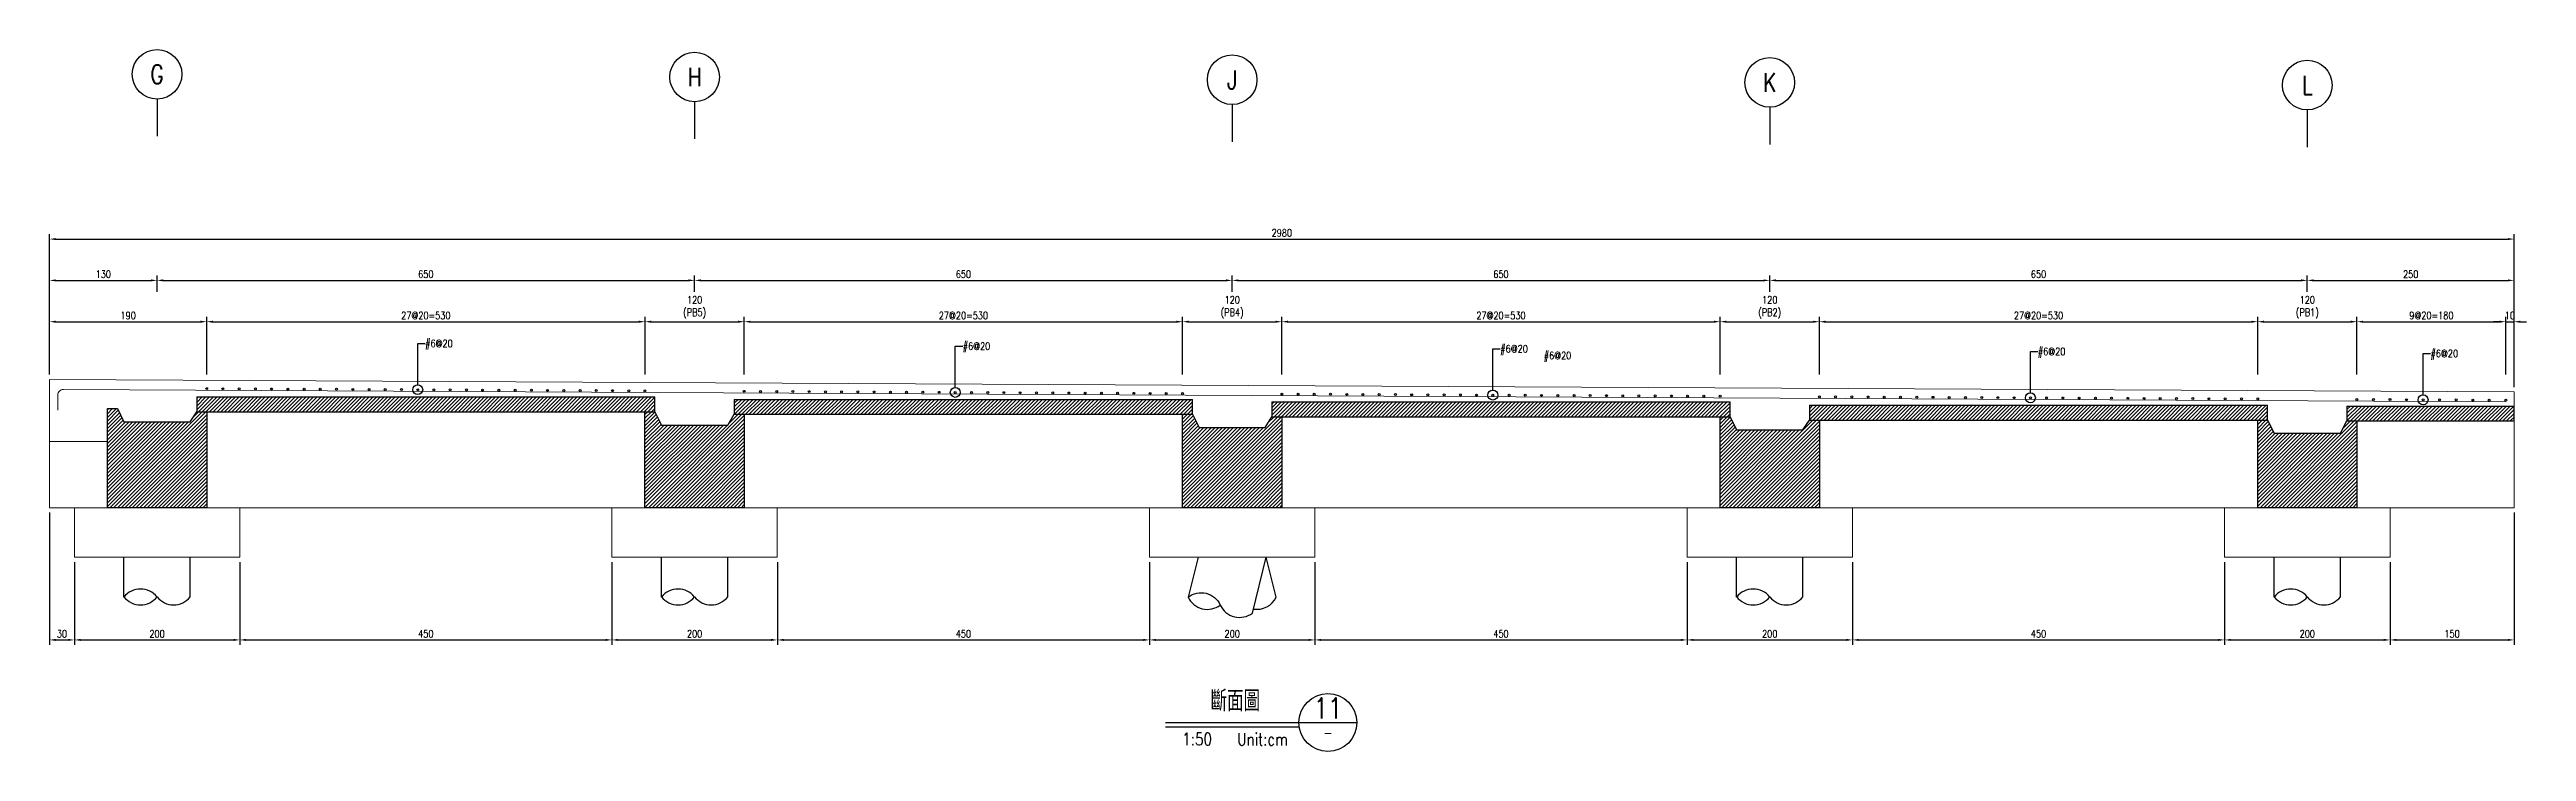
# Model space of a CAD drawing. Extents: x -4754 to 4964, y -19960 to 3942.
# Drawn here: x -286 to 2709, y -12438 to -11589 of the extents above; entities that cross this region are included whole.
import ezdxf
from ezdxf.enums import TextEntityAlignment as Align

# ---------------------------------------------------------------- set-up
doc = ezdxf.new("R2010")
doc.units = 0
doc.header["$LTSCALE"] = 3
doc.layers.get('0').update_dxf_attribs({"linetype": 'CONTINUOUS'})
doc.layers.add('HB_0', color=7, linetype='CONTINUOUS', transparency=0.5)
doc.layers.add('預鑄版_HATCH', color=253, linetype='CONTINUOUS', transparency=0.1)
for name, color, linetype in [('HB_DIM', 1, 'CONTINUOUS'), ('HB_TXT_CTEXT', 2, 'CONTINUOUS'), ('鋼筋', 3, 'CONTINUOUS'), ('預鑄梁_HATCH', 253, 'CONTINUOUS')]:
    doc.layers.add(name, color=color, linetype=linetype)
doc.styles.get("Standard").update_dxf_attribs({"font": 'ROMANS.shx', "width": 0.8, "bigfont": 'chineset.shx'})
doc.dimstyles.new('30', dxfattribs={"dimscale": 3, "dimtxt": 3, "dimasz": 2.5, "dimexe": 2, "dimexo": 2, "dimgap": 1, "dimtad": 1, "dimdsep": 46, "dimtxsty": 'Standard', "dimcen": 0, "dimclrd": 256, "dimclre": 256, "dimclrt": 2, "dimadec": 0, "dimazin": 0, "dimtfac": 1, "dimtix": 1, "dimtmove": 2, "dimatfit": 3, "dimfxl": 1, "dimtolj": 1, "dimtzin": 0, "dimarcsym": 0})

msp = doc.modelspace()

# ---------------------------------------------------------------- texts
at = {"layer": 'HB_TXT_CTEXT', "linetype": 'Continuous', "width": 0.8}
for p in [(168.457, -11944.203, 10), (818.457, -11947.475, 10), (1468.457, -11950.747, 10), (2118.457, -11954.018, 10), (1520.96, -11958.886, 10), (2593.272, -11956.408, 10)]:
    msp.add_text('#6@20', height=9, dxfattribs=at).set_placement(p, align=Align.MIDDLE_LEFT)

# ---------------------------------------------------------------- blocks, each defined once
blk = doc.blocks.new('pile_vertical_with_pilecap')
at = {"linetype": 'Continuous'}
for p, q in [((-40, -48.1), (-40, 0)), ((-40, -48.1), (-40, 0)), ((40, -48.1), (40, 0)), ((40, -48.1), (40, 0))]:
    blk.add_line(p, q, dxfattribs=at)
for centre, start, end in [((-20, -64.1), 38.718, 141.282), ((-20, -64.1), 38.718, 141.282), ((-20, -32), 218.718, 321.282), ((-20, -32), 218.718, 321.282), ((20, -32), 218.718, 321.282), ((20, -32), 218.718, 321.282)]:
    blk.add_arc(centre, 25.6, start, end, dxfattribs=at)
blk = doc.blocks.new('racked_with_pilecap_Transverse')
at = {"linetype": 'Continuous'}
for points in [[(-41.2, 0), (-53.2, -48.1)], [(24.4, -67.5), (41.2, 0)]]:
    blk.add_lwpolyline(points, dxfattribs=at)
blk.add_lwpolyline([(53.2, -48.1), (41.2, 0)])
for points in [[(-53.2, -48.1, -0.48), (-14.4, -57.8, 0.48), (24.4, -67.5, 0.48)], [(-53.2, -48.1, 0.48), (-14.4, -57.8, 0.48)], [(25.6, -62.6, 0.340232), (53.2, -48.1)]]:
    blk.add_lwpolyline(points, format="xyb", dxfattribs=at)
blk = doc.blocks.new('SITU_SLAB_TITLE')
at = {"color": 3, "linetype": 'Continuous'}
for p, q in [((-80.8, 0), (80.8, 0)), ((80.8, 0), (150.8, 0))]:
    blk.add_line(p, q, dxfattribs=at)
at = {"color": 1, "linetype": 'Continuous'}
blk.add_line((-80.8, -5), (81.1, -5), dxfattribs=at)
at = {"color": 4, "linetype": 'Continuous'}
blk.add_circle((115.8, 0), 35, dxfattribs=at)
at = {"color": 3, "linetype": 'Continuous', "width": 0.8}
blk.add_attdef('斷面圖', text='', height=25, dxfattribs=at).set_placement((3.8, 27.5), align=Align.MIDDLE)
blk.add_attdef('A', text='', height=25, dxfattribs=at).set_placement((115.8, 5), align=Align.CENTER)
at = {"color": 2, "linetype": 'Continuous', "width": 0.8}
for tag, p in [('1:50', (-42.4, -20)), ('UNIT::CM', (36.7, -20))]:
    blk.add_attdef(tag, text='', height=15, dxfattribs=at).set_placement(p, align=Align.MIDDLE)
at = {"color": 1, "linetype": 'Continuous', "width": 0.8}
blk.add_attdef('HB2002', text='', height=12.5, dxfattribs=at).set_placement((115.8, -12.5), align=Align.MIDDLE)
blk = doc.blocks.new('C')
at = {"color": 3, "linetype": 'Continuous'}
blk.add_circle((0, 0), 1.2, dxfattribs=at)
blk = doc.blocks.new('C_Red')
at = {"color": 1, "linetype": 'Continuous'}
blk.add_circle((0, 0), 1.2, dxfattribs=at)
blk = doc.blocks.new('*D1036')
at = {"layer": 'HB_DIM', "linetype": 'Continuous', "lineweight": -2}
for p, q in [((-285.7, -11982), (-285.7, -11812)), ((-278.2, -11818), (2686.8, -11818)), ((2694.3, -11997), (2694.3, -11812))]:
    blk.add_line(p, q, dxfattribs=at)
at = {"layer": 'HB_DIM'}
for points in [[(-278.2, -11816.7), (-278.2, -11819.2), (-285.7, -11818)], [(2686.8, -11819.2), (2686.8, -11816.7), (2694.3, -11818)]]:
    blk.add_solid(points, dxfattribs=at)
at = {"layer": 'HB_DIM', "color": 2, "linetype": 'Continuous', "insert": (1204.3, -11810.5), "char_height": 9, "attachment_point": 5, "rotation": 0}
blk.add_mtext('\\A1;2980', dxfattribs=at)
blk = doc.blocks.new('*D1037')
at = {"layer": 'HB_DIM', "linetype": 'Continuous', "lineweight": -2}
for p, q in [((-285.7, -11982), (-285.7, -11862)), ((-278.2, -11868), (-163.2, -11868)), ((-155.7, -11882), (-155.7, -11862))]:
    blk.add_line(p, q, dxfattribs=at)
at = {"layer": 'HB_DIM'}
for points in [[(-278.2, -11866.7), (-278.2, -11869.2), (-285.7, -11868)], [(-163.2, -11869.2), (-163.2, -11866.7), (-155.7, -11868)]]:
    blk.add_solid(points, dxfattribs=at)
at = {"layer": 'HB_DIM', "color": 2, "linetype": 'Continuous', "insert": (-220.7, -11860.5), "char_height": 9, "attachment_point": 5, "rotation": 0}
blk.add_mtext('\\A1;130', dxfattribs=at)
blk = doc.blocks.new('*D1038')
at = {"layer": 'HB_DIM', "linetype": 'Continuous', "lineweight": -2}
for p, q in [((-155.7, -11882), (-155.7, -11862)), ((-148.2, -11868), (486.8, -11868)), ((494.3, -11882), (494.3, -11862))]:
    blk.add_line(p, q, dxfattribs=at)
at = {"layer": 'HB_DIM'}
for points in [[(-148.2, -11866.7), (-148.2, -11869.2), (-155.7, -11868)], [(486.8, -11869.2), (486.8, -11866.7), (494.3, -11868)]]:
    blk.add_solid(points, dxfattribs=at)
at = {"layer": 'HB_DIM', "color": 2, "linetype": 'Continuous', "insert": (169.3, -11860.5), "char_height": 9, "attachment_point": 5, "rotation": 0}
blk.add_mtext('\\A1;650', dxfattribs=at)
blk = doc.blocks.new('*D1039')
at = {"layer": 'HB_DIM', "linetype": 'Continuous', "lineweight": -2}
for p, q in [((494.3, -11882), (494.3, -11862)), ((501.8, -11868), (1136.8, -11868)), ((1144.3, -11882), (1144.3, -11862))]:
    blk.add_line(p, q, dxfattribs=at)
at = {"layer": 'HB_DIM'}
for points in [[(501.8, -11866.7), (501.8, -11869.2), (494.3, -11868)], [(1136.8, -11869.2), (1136.8, -11866.7), (1144.3, -11868)]]:
    blk.add_solid(points, dxfattribs=at)
at = {"layer": 'HB_DIM', "color": 2, "linetype": 'Continuous', "insert": (819.3, -11860.5), "char_height": 9, "attachment_point": 5, "rotation": 0}
blk.add_mtext('\\A1;650', dxfattribs=at)
blk = doc.blocks.new('*D1040')
at = {"layer": 'HB_DIM', "linetype": 'Continuous', "lineweight": -2}
for p, q in [((1144.3, -11882), (1144.3, -11862)), ((1151.8, -11868), (1786.8, -11868)), ((1794.3, -11882), (1794.3, -11862))]:
    blk.add_line(p, q, dxfattribs=at)
at = {"layer": 'HB_DIM'}
for points in [[(1151.8, -11866.7), (1151.8, -11869.2), (1144.3, -11868)], [(1786.8, -11869.2), (1786.8, -11866.7), (1794.3, -11868)]]:
    blk.add_solid(points, dxfattribs=at)
at = {"layer": 'HB_DIM', "color": 2, "linetype": 'Continuous', "insert": (1469.3, -11860.5), "char_height": 9, "attachment_point": 5, "rotation": 0}
blk.add_mtext('\\A1;650', dxfattribs=at)
blk = doc.blocks.new('*D1041')
at = {"layer": 'HB_DIM', "linetype": 'Continuous', "lineweight": -2}
for p, q in [((1794.3, -11882), (1794.3, -11862)), ((1801.8, -11868), (2436.8, -11868)), ((2444.3, -11882), (2444.3, -11862))]:
    blk.add_line(p, q, dxfattribs=at)
at = {"layer": 'HB_DIM'}
for points in [[(1801.8, -11866.7), (1801.8, -11869.2), (1794.3, -11868)], [(2436.8, -11869.2), (2436.8, -11866.7), (2444.3, -11868)]]:
    blk.add_solid(points, dxfattribs=at)
at = {"layer": 'HB_DIM', "color": 2, "linetype": 'Continuous', "insert": (2119.3, -11860.5), "char_height": 9, "attachment_point": 5, "rotation": 0}
blk.add_mtext('\\A1;650', dxfattribs=at)
blk = doc.blocks.new('*D1042')
at = {"layer": 'HB_DIM', "linetype": 'Continuous', "lineweight": -2}
for p, q in [((2444.3, -11882), (2444.3, -11862)), ((2451.8, -11868), (2686.8, -11868)), ((2694.3, -11997), (2694.3, -11862))]:
    blk.add_line(p, q, dxfattribs=at)
at = {"layer": 'HB_DIM'}
for points in [[(2451.8, -11866.7), (2451.8, -11869.2), (2444.3, -11868)], [(2686.8, -11869.2), (2686.8, -11866.7), (2694.3, -11868)]]:
    blk.add_solid(points, dxfattribs=at)
at = {"layer": 'HB_DIM', "color": 2, "linetype": 'Continuous', "insert": (2569.3, -11860.5), "char_height": 9, "attachment_point": 5, "rotation": 0}
blk.add_mtext('\\A1;250', dxfattribs=at)
blk = doc.blocks.new('*D1043')
at = {"layer": 'HB_DIM', "linetype": 'Continuous', "lineweight": -2}
for p, q in [((-285.7, -11982), (-285.7, -11912)), ((-278.2, -11918), (-103.2, -11918)), ((-95.7, -11982), (-95.7, -11912))]:
    blk.add_line(p, q, dxfattribs=at)
at = {"layer": 'HB_DIM'}
for points in [[(-278.2, -11916.7), (-278.2, -11919.2), (-285.7, -11918)], [(-103.2, -11919.2), (-103.2, -11916.7), (-95.7, -11918)]]:
    blk.add_solid(points, dxfattribs=at)
at = {"layer": 'HB_DIM', "color": 2, "linetype": 'Continuous', "insert": (-190.7, -11910.5), "char_height": 9, "attachment_point": 5, "rotation": 0}
blk.add_mtext('\\A1;190', dxfattribs=at)
blk = doc.blocks.new('*D1044')
at = {"layer": 'HB_DIM', "linetype": 'Continuous', "lineweight": -2}
for p, q in [((-95.7, -11982), (-95.7, -11912)), ((-88.2, -11918), (426.8, -11918)), ((434.3, -11982), (434.3, -11912))]:
    blk.add_line(p, q, dxfattribs=at)
at = {"layer": 'HB_DIM'}
for points in [[(-88.2, -11916.7), (-88.2, -11919.2), (-95.7, -11918)], [(426.8, -11919.2), (426.8, -11916.7), (434.3, -11918)]]:
    blk.add_solid(points, dxfattribs=at)
at = {"layer": 'HB_DIM', "color": 2, "linetype": 'Continuous', "insert": (169.3, -11910.5), "char_height": 9, "attachment_point": 5, "rotation": 0}
blk.add_mtext('\\A1;27@20=530', dxfattribs=at)
blk = doc.blocks.new('*D1045')
at = {"layer": 'HB_DIM', "linetype": 'Continuous', "lineweight": -2}
for p, q in [((434.3, -11982), (434.3, -11912)), ((441.8, -11918), (546.8, -11918)), ((554.3, -11982), (554.3, -11912))]:
    blk.add_line(p, q, dxfattribs=at)
at = {"layer": 'HB_DIM'}
for points in [[(441.8, -11916.7), (441.8, -11919.2), (434.3, -11918)], [(546.8, -11919.2), (546.8, -11916.7), (554.3, -11918)]]:
    blk.add_solid(points, dxfattribs=at)
at = {"layer": 'HB_DIM', "color": 2, "linetype": 'Continuous', "insert": (494.3, -11900.6), "char_height": 9, "attachment_point": 5, "rotation": 0}
blk.add_mtext('\\A1;120^J(PB5)', dxfattribs=at)
blk = doc.blocks.new('*D1046')
at = {"layer": 'HB_DIM', "linetype": 'Continuous', "lineweight": -2}
for p, q in [((554.3, -11982), (554.3, -11912)), ((561.8, -11918), (1076.8, -11918)), ((1084.3, -11982), (1084.3, -11912))]:
    blk.add_line(p, q, dxfattribs=at)
at = {"layer": 'HB_DIM'}
for points in [[(561.8, -11916.7), (561.8, -11919.2), (554.3, -11918)], [(1076.8, -11919.2), (1076.8, -11916.7), (1084.3, -11918)]]:
    blk.add_solid(points, dxfattribs=at)
at = {"layer": 'HB_DIM', "color": 2, "linetype": 'Continuous', "insert": (819.3, -11910.5), "char_height": 9, "attachment_point": 5, "rotation": 0}
blk.add_mtext('\\A1;27@20=530', dxfattribs=at)
blk = doc.blocks.new('*D1047')
at = {"layer": 'HB_DIM', "linetype": 'Continuous', "lineweight": -2}
for p, q in [((1084.3, -11982), (1084.3, -11912)), ((1091.8, -11918), (1196.8, -11918)), ((1204.3, -11982), (1204.3, -11912))]:
    blk.add_line(p, q, dxfattribs=at)
at = {"layer": 'HB_DIM'}
for points in [[(1091.8, -11916.7), (1091.8, -11919.2), (1084.3, -11918)], [(1196.8, -11919.2), (1196.8, -11916.7), (1204.3, -11918)]]:
    blk.add_solid(points, dxfattribs=at)
at = {"layer": 'HB_DIM', "color": 2, "linetype": 'Continuous', "insert": (1144.3, -11900.6), "char_height": 9, "attachment_point": 5, "rotation": 0}
blk.add_mtext('\\A1;120^J(PB4)', dxfattribs=at)
blk = doc.blocks.new('*D1048')
at = {"layer": 'HB_DIM', "linetype": 'Continuous', "lineweight": -2}
for p, q in [((1204.3, -11982), (1204.3, -11912)), ((1211.8, -11918), (1726.8, -11918)), ((1734.3, -11982), (1734.3, -11912))]:
    blk.add_line(p, q, dxfattribs=at)
at = {"layer": 'HB_DIM'}
for points in [[(1211.8, -11916.7), (1211.8, -11919.2), (1204.3, -11918)], [(1726.8, -11919.2), (1726.8, -11916.7), (1734.3, -11918)]]:
    blk.add_solid(points, dxfattribs=at)
at = {"layer": 'HB_DIM', "color": 2, "linetype": 'Continuous', "insert": (1469.3, -11910.5), "char_height": 9, "attachment_point": 5, "rotation": 0}
blk.add_mtext('\\A1;27@20=530', dxfattribs=at)
blk = doc.blocks.new('*D1049')
at = {"layer": 'HB_DIM', "linetype": 'Continuous', "lineweight": -2}
for p, q in [((1734.3, -11982), (1734.3, -11912)), ((1741.8, -11918), (1846.8, -11918)), ((1854.3, -11982), (1854.3, -11912))]:
    blk.add_line(p, q, dxfattribs=at)
at = {"layer": 'HB_DIM'}
for points in [[(1741.8, -11916.7), (1741.8, -11919.2), (1734.3, -11918)], [(1846.8, -11919.2), (1846.8, -11916.7), (1854.3, -11918)]]:
    blk.add_solid(points, dxfattribs=at)
at = {"layer": 'HB_DIM', "color": 2, "linetype": 'Continuous', "insert": (1794.3, -11900.6), "char_height": 9, "attachment_point": 5, "rotation": 0}
blk.add_mtext('\\A1;120^J(PB2)', dxfattribs=at)
blk = doc.blocks.new('*D1050')
at = {"layer": 'HB_DIM', "linetype": 'Continuous', "lineweight": -2}
for p, q in [((1854.3, -11982), (1854.3, -11912)), ((1861.8, -11918), (2376.8, -11918)), ((2384.3, -11982), (2384.3, -11912))]:
    blk.add_line(p, q, dxfattribs=at)
at = {"layer": 'HB_DIM'}
for points in [[(1861.8, -11916.7), (1861.8, -11919.2), (1854.3, -11918)], [(2376.8, -11919.2), (2376.8, -11916.7), (2384.3, -11918)]]:
    blk.add_solid(points, dxfattribs=at)
at = {"layer": 'HB_DIM', "color": 2, "linetype": 'Continuous', "insert": (2119.3, -11910.5), "char_height": 9, "attachment_point": 5, "rotation": 0}
blk.add_mtext('\\A1;27@20=530', dxfattribs=at)
blk = doc.blocks.new('*D1051')
at = {"layer": 'HB_DIM', "linetype": 'Continuous', "lineweight": -2}
for p, q in [((2384.3, -11982), (2384.3, -11912)), ((2391.8, -11918), (2496.8, -11918)), ((2504.3, -11982), (2504.3, -11912))]:
    blk.add_line(p, q, dxfattribs=at)
at = {"layer": 'HB_DIM'}
for points in [[(2391.8, -11916.7), (2391.8, -11919.2), (2384.3, -11918)], [(2496.8, -11919.2), (2496.8, -11916.7), (2504.3, -11918)]]:
    blk.add_solid(points, dxfattribs=at)
at = {"layer": 'HB_DIM', "color": 2, "linetype": 'Continuous', "insert": (2444.3, -11900.6), "char_height": 9, "attachment_point": 5, "rotation": 0}
blk.add_mtext('\\A1;120^J(PB1)', dxfattribs=at)
blk = doc.blocks.new('*D1052')
at = {"layer": 'HB_DIM', "linetype": 'Continuous', "lineweight": -2}
for p, q in [((2504.3, -11982), (2504.3, -11912)), ((2511.8, -11918), (2676.8, -11918)), ((2684.3, -11982), (2684.3, -11912))]:
    blk.add_line(p, q, dxfattribs=at)
at = {"layer": 'HB_DIM'}
for points in [[(2511.8, -11916.7), (2511.8, -11919.2), (2504.3, -11918)], [(2676.8, -11919.2), (2676.8, -11916.7), (2684.3, -11918)]]:
    blk.add_solid(points, dxfattribs=at)
at = {"layer": 'HB_DIM', "color": 2, "linetype": 'Continuous', "insert": (2594.3, -11910.5), "char_height": 9, "attachment_point": 5, "rotation": 0}
blk.add_mtext('\\A1;9@20=180', dxfattribs=at)
blk = doc.blocks.new('*D1053')
at = {"layer": 'HB_DIM', "linetype": 'Continuous', "lineweight": -2}
for p, q in [((2676.8, -11918), (2669.3, -11918)), ((2684.3, -11982), (2684.3, -11912)), ((2684.3, -11918), (2694.3, -11918)), ((2694.3, -11982), (2694.3, -11912)), ((2701.8, -11918), (2709.3, -11918))]:
    blk.add_line(p, q, dxfattribs=at)
at = {"layer": 'HB_DIM'}
for points in [[(2676.8, -11919.2), (2676.8, -11916.7), (2684.3, -11918)], [(2701.8, -11916.7), (2701.8, -11919.2), (2694.3, -11918)]]:
    blk.add_solid(points, dxfattribs=at)
at = {"layer": 'HB_DIM', "color": 2, "linetype": 'Continuous', "insert": (2689.3, -11910.5), "char_height": 9, "attachment_point": 5, "rotation": 0}
blk.add_mtext('\\A1;10', dxfattribs=at)
blk = doc.blocks.new('*D1054')
at = {"layer": 'HB_DIM', "linetype": 'Continuous', "lineweight": -2}
for p, q in [((-285.7, -12149), (-285.7, -12309)), ((-255.7, -12209), (-255.7, -12309)), ((-278.2, -12303), (-263.2, -12303))]:
    blk.add_line(p, q, dxfattribs=at)
at = {"layer": 'HB_DIM'}
for points in [[(-278.2, -12301.7), (-278.2, -12304.2), (-285.7, -12303)], [(-263.2, -12304.2), (-263.2, -12301.7), (-255.7, -12303)]]:
    blk.add_solid(points, dxfattribs=at)
at = {"layer": 'HB_DIM', "color": 2, "linetype": 'Continuous', "insert": (-270.7, -12295.5), "char_height": 9, "attachment_point": 5, "rotation": 0}
blk.add_mtext('\\A1;30', dxfattribs=at)
blk = doc.blocks.new('*D1055')
at = {"layer": 'HB_DIM', "linetype": 'Continuous', "lineweight": -2}
for p, q in [((-255.7, -12209), (-255.7, -12309)), ((-55.7, -12209), (-55.7, -12309)), ((-248.2, -12303), (-63.2, -12303))]:
    blk.add_line(p, q, dxfattribs=at)
at = {"layer": 'HB_DIM'}
for points in [[(-248.2, -12301.7), (-248.2, -12304.2), (-255.7, -12303)], [(-63.2, -12304.2), (-63.2, -12301.7), (-55.7, -12303)]]:
    blk.add_solid(points, dxfattribs=at)
at = {"layer": 'HB_DIM', "color": 2, "linetype": 'Continuous', "insert": (-155.7, -12295.5), "char_height": 9, "attachment_point": 5, "rotation": 0}
blk.add_mtext('\\A1;200', dxfattribs=at)
blk = doc.blocks.new('*D1056')
at = {"layer": 'HB_DIM', "linetype": 'Continuous', "lineweight": -2}
for p, q in [((-55.7, -12209), (-55.7, -12309)), ((394.3, -12209), (394.3, -12309)), ((-48.2, -12303), (386.8, -12303))]:
    blk.add_line(p, q, dxfattribs=at)
at = {"layer": 'HB_DIM'}
for points in [[(-48.2, -12301.7), (-48.2, -12304.2), (-55.7, -12303)], [(386.8, -12304.2), (386.8, -12301.7), (394.3, -12303)]]:
    blk.add_solid(points, dxfattribs=at)
at = {"layer": 'HB_DIM', "color": 2, "linetype": 'Continuous', "insert": (169.3, -12295.5), "char_height": 9, "attachment_point": 5, "rotation": 0}
blk.add_mtext('\\A1;450', dxfattribs=at)
blk = doc.blocks.new('*D1057')
at = {"layer": 'HB_DIM', "linetype": 'Continuous', "lineweight": -2}
for p, q in [((394.3, -12209), (394.3, -12309)), ((594.3, -12209), (594.3, -12309)), ((401.8, -12303), (586.8, -12303))]:
    blk.add_line(p, q, dxfattribs=at)
at = {"layer": 'HB_DIM'}
for points in [[(401.8, -12301.7), (401.8, -12304.2), (394.3, -12303)], [(586.8, -12304.2), (586.8, -12301.7), (594.3, -12303)]]:
    blk.add_solid(points, dxfattribs=at)
at = {"layer": 'HB_DIM', "color": 2, "linetype": 'Continuous', "insert": (494.3, -12295.5), "char_height": 9, "attachment_point": 5, "rotation": 0}
blk.add_mtext('\\A1;200', dxfattribs=at)
blk = doc.blocks.new('*D1058')
at = {"layer": 'HB_DIM', "linetype": 'Continuous', "lineweight": -2}
for p, q in [((594.3, -12209), (594.3, -12309)), ((1044.3, -12209), (1044.3, -12309)), ((601.8, -12303), (1036.8, -12303))]:
    blk.add_line(p, q, dxfattribs=at)
at = {"layer": 'HB_DIM'}
for points in [[(601.8, -12301.7), (601.8, -12304.2), (594.3, -12303)], [(1036.8, -12304.2), (1036.8, -12301.7), (1044.3, -12303)]]:
    blk.add_solid(points, dxfattribs=at)
at = {"layer": 'HB_DIM', "color": 2, "linetype": 'Continuous', "insert": (819.3, -12295.5), "char_height": 9, "attachment_point": 5, "rotation": 0}
blk.add_mtext('\\A1;450', dxfattribs=at)
blk = doc.blocks.new('*D1059')
at = {"layer": 'HB_DIM', "linetype": 'Continuous', "lineweight": -2}
for p, q in [((1044.3, -12209), (1044.3, -12309)), ((1244.3, -12209), (1244.3, -12309)), ((1051.8, -12303), (1236.8, -12303))]:
    blk.add_line(p, q, dxfattribs=at)
at = {"layer": 'HB_DIM'}
for points in [[(1051.8, -12301.7), (1051.8, -12304.2), (1044.3, -12303)], [(1236.8, -12304.2), (1236.8, -12301.7), (1244.3, -12303)]]:
    blk.add_solid(points, dxfattribs=at)
at = {"layer": 'HB_DIM', "color": 2, "linetype": 'Continuous', "insert": (1144.3, -12295.5), "char_height": 9, "attachment_point": 5, "rotation": 0}
blk.add_mtext('\\A1;200', dxfattribs=at)
blk = doc.blocks.new('*D1060')
at = {"layer": 'HB_DIM', "linetype": 'Continuous', "lineweight": -2}
for p, q in [((1244.3, -12209), (1244.3, -12309)), ((1694.3, -12209), (1694.3, -12309)), ((1251.8, -12303), (1686.8, -12303))]:
    blk.add_line(p, q, dxfattribs=at)
at = {"layer": 'HB_DIM'}
for points in [[(1251.8, -12301.7), (1251.8, -12304.2), (1244.3, -12303)], [(1686.8, -12304.2), (1686.8, -12301.7), (1694.3, -12303)]]:
    blk.add_solid(points, dxfattribs=at)
at = {"layer": 'HB_DIM', "color": 2, "linetype": 'Continuous', "insert": (1469.3, -12295.5), "char_height": 9, "attachment_point": 5, "rotation": 0}
blk.add_mtext('\\A1;450', dxfattribs=at)
blk = doc.blocks.new('*D1061')
at = {"layer": 'HB_DIM', "linetype": 'Continuous', "lineweight": -2}
for p, q in [((1694.3, -12209), (1694.3, -12309)), ((1894.3, -12209), (1894.3, -12309)), ((1701.8, -12303), (1886.8, -12303))]:
    blk.add_line(p, q, dxfattribs=at)
at = {"layer": 'HB_DIM'}
for points in [[(1701.8, -12301.7), (1701.8, -12304.2), (1694.3, -12303)], [(1886.8, -12304.2), (1886.8, -12301.7), (1894.3, -12303)]]:
    blk.add_solid(points, dxfattribs=at)
at = {"layer": 'HB_DIM', "color": 2, "linetype": 'Continuous', "insert": (1794.3, -12295.5), "char_height": 9, "attachment_point": 5, "rotation": 0}
blk.add_mtext('\\A1;200', dxfattribs=at)
blk = doc.blocks.new('*D1062')
at = {"layer": 'HB_DIM', "linetype": 'Continuous', "lineweight": -2}
for p, q in [((1894.3, -12209), (1894.3, -12309)), ((2344.3, -12209), (2344.3, -12309)), ((1901.8, -12303), (2336.8, -12303))]:
    blk.add_line(p, q, dxfattribs=at)
at = {"layer": 'HB_DIM'}
for points in [[(1901.8, -12301.7), (1901.8, -12304.2), (1894.3, -12303)], [(2336.8, -12304.2), (2336.8, -12301.7), (2344.3, -12303)]]:
    blk.add_solid(points, dxfattribs=at)
at = {"layer": 'HB_DIM', "color": 2, "linetype": 'Continuous', "insert": (2119.3, -12295.5), "char_height": 9, "attachment_point": 5, "rotation": 0}
blk.add_mtext('\\A1;450', dxfattribs=at)
blk = doc.blocks.new('*D1063')
at = {"layer": 'HB_DIM', "linetype": 'Continuous', "lineweight": -2}
for p, q in [((2344.3, -12209), (2344.3, -12309)), ((2544.3, -12209), (2544.3, -12309)), ((2351.8, -12303), (2536.8, -12303))]:
    blk.add_line(p, q, dxfattribs=at)
at = {"layer": 'HB_DIM'}
for points in [[(2351.8, -12301.7), (2351.8, -12304.2), (2344.3, -12303)], [(2536.8, -12304.2), (2536.8, -12301.7), (2544.3, -12303)]]:
    blk.add_solid(points, dxfattribs=at)
at = {"layer": 'HB_DIM', "color": 2, "linetype": 'Continuous', "insert": (2444.3, -12295.5), "char_height": 9, "attachment_point": 5, "rotation": 0}
blk.add_mtext('\\A1;200', dxfattribs=at)
blk = doc.blocks.new('*D1064')
at = {"layer": 'HB_DIM', "linetype": 'Continuous', "lineweight": -2}
for p, q in [((2694.3, -12149), (2694.3, -12309)), ((2544.3, -12209), (2544.3, -12309)), ((2551.8, -12303), (2686.8, -12303))]:
    blk.add_line(p, q, dxfattribs=at)
at = {"layer": 'HB_DIM'}
for points in [[(2551.8, -12301.7), (2551.8, -12304.2), (2544.3, -12303)], [(2686.8, -12304.2), (2686.8, -12301.7), (2694.3, -12303)]]:
    blk.add_solid(points, dxfattribs=at)
at = {"layer": 'HB_DIM', "color": 2, "linetype": 'Continuous', "insert": (2619.3, -12295.5), "char_height": 9, "attachment_point": 5, "rotation": 0}
blk.add_mtext('\\A1;150', dxfattribs=at)
blk = doc.blocks.new('line_guide')
at = {"color": 4, "linetype": 'Continuous'}
blk.add_line((0, 0), (0, -45), dxfattribs=at)
blk.add_circle((0, 30), 30, dxfattribs=at)
at = {"color": 4, "linetype": 'Continuous', "width": 0.8}
blk.add_attdef('A', text='', height=22.5, dxfattribs=at).set_placement((0, 30), align=Align.MIDDLE)

# ---------------------------------------------------------------- dimensions: what is measured, and where the dimension line sits
at = {"layer": 'HB_DIM', "linetype": 'Continuous'}
for base, p1, p2, picture, middle in [((2694.272, -11817.962), (-285.728, -11987.962, 250), (2694.272, -12002.962, 250), '*D1036', (1204.272, -11810.462)), ((-155.728, -11867.962), (-285.728, -11987.962, 250), (-155.728, -11887.962, 250), '*D1037', (-220.728, -11860.462)), ((494.272, -11867.962), (-155.728, -11887.962, 250), (494.272, -11887.962, 250), '*D1038', (169.272, -11860.462)), ((1144.272, -11867.962), (494.272, -11887.962, 250), (1144.272, -11887.962, 250), '*D1039', (819.272, -11860.462)), ((1794.272, -11867.962), (1144.272, -11887.962, 250), (1794.272, -11887.962, 250), '*D1040', (1469.272, -11860.462)), ((2444.272, -11867.962), (1794.272, -11887.962, 250), (2444.272, -11887.962, 250), '*D1041', (2119.272, -11860.462)), ((2694.272, -11867.962), (2444.272, -11887.962, 250), (2694.272, -12002.962, 250), '*D1042', (2569.272, -11860.462)), ((-95.728, -11917.962), (-285.728, -11987.962, 250), (-95.728, -11987.962, -3990), '*D1043', (-190.728, -11910.462)), ((2694.272, -11917.962), (2684.272, -11987.962, -3990), (2694.272, -11987.962, 250), '*D1053', (2689.272, -11910.462)), ((-255.728, -12302.962), (-285.728, -12142.962, 250), (-255.728, -12202.962, -3999), '*D1054', (-270.728, -12295.462)), ((2694.272, -12302.962), (2544.272, -12202.962, -3999), (2694.272, -12142.962, 250), '*D1064', (2619.272, -12295.462)), ((-55.728, -12302.962), (-255.728, -12202.962, -3999), (-55.728, -12202.962, -3999), '*D1055', (-155.728, -12295.462)), ((394.272, -12302.962), (-55.728, -12202.962, -3999), (394.272, -12202.962, -3999), '*D1056', (169.272, -12295.462)), ((594.272, -12302.962), (394.272, -12202.962, -3999), (594.272, -12202.962, -3999), '*D1057', (494.272, -12295.462)), ((1044.272, -12302.962), (594.272, -12202.962, -3999), (1044.272, -12202.962, -3999), '*D1058', (819.272, -12295.462)), ((1244.272, -12302.962), (1044.272, -12202.962, -3999), (1244.272, -12202.962, -3999), '*D1059', (1144.272, -12295.462)), ((1694.272, -12302.962), (1244.272, -12202.962, -3999), (1694.272, -12202.962, -3999), '*D1060', (1469.272, -12295.462)), ((1894.272, -12302.962), (1694.272, -12202.962, -3999), (1894.272, -12202.962, -3999), '*D1061', (1794.272, -12295.462)), ((2344.272, -12302.962), (1894.272, -12202.962, -3999), (2344.272, -12202.962, -3999), '*D1062', (2119.272, -12295.462)), ((2544.272, -12302.962), (2344.272, -12202.962, -3999), (2544.272, -12202.962, -3999), '*D1063', (2444.272, -12295.462))]:
    dim = msp.add_linear_dim(base=base, p1=p1, p2=p2, angle=0, dimstyle='30', override={"dimdec": 0, "dimpost": '<>'}, dxfattribs=at)
    dim.commit()
    dim.dimension.update_dxf_attribs({"geometry": picture, "text_midpoint": middle})
for base, p1, p2, text, picture, middle in [((554.272, -11917.962), (434.272, -11987.962, -3990), (554.272, -11987.962, -3990), '<>^J(PB5)', '*D1045', (494.272, -11900.605)), ((1204.272, -11917.962), (1084.272, -11987.962, -3990), (1204.272, -11987.962, -3990), '<>^J(PB4)', '*D1047', (1144.272, -11900.605)), ((1854.272, -11917.962), (1734.272, -11987.962, -3990), (1854.272, -11987.962, -3990), '<>^J(PB2)', '*D1049', (1794.272, -11900.605)), ((2504.272, -11917.962), (2384.272, -11987.962, -3990), (2504.272, -11987.962, -3990), '<>^J(PB1)', '*D1051', (2444.272, -11900.605)), ((434.272, -11917.962), (-95.728, -11987.962, -3990), (434.272, -11987.962, -3990), '27@20=<>', '*D1044', (169.272, -11910.462)), ((1084.272, -11917.962), (554.272, -11987.962, -3990), (1084.272, -11987.962, -3990), '27@20=<>', '*D1046', (819.272, -11910.462)), ((1734.272, -11917.962), (1204.272, -11987.962, -3990), (1734.272, -11987.962, -3990), '27@20=<>', '*D1048', (1469.272, -11910.462)), ((2384.272, -11917.962), (1854.272, -11987.962, -3990), (2384.272, -11987.962, -3990), '27@20=<>', '*D1050', (2119.272, -11910.462)), ((2684.272, -11917.962), (2504.272, -11987.962, -3990), (2684.272, -11987.962, -3990), '9@20=<>', '*D1052', (2594.272, -11910.462))]:
    dim = msp.add_linear_dim(base=base, p1=p1, p2=p2, angle=0, text=text, dimstyle='30', override={"dimdec": 0, "dimpost": '<>'}, dxfattribs=at)
    dim.commit()
    dim.dimension.update_dxf_attribs({"geometry": picture, "text_midpoint": middle})

# ---------------------------------------------------------------- hatches: boundary and pattern name
at = {"layer": '預鑄梁_HATCH', "linetype": 'Continuous'}
h = msp.add_hatch(dxfattribs=at)
h.set_pattern_fill('ANSI31', color=256, style=0)
h.paths.add_polyline_path([(-215.728, -12142.962), (-215.728, -12022.962), (-203.728, -12022.962), (-195.728, -12038.962), (-115.728, -12038.962), (-107.728, -12026.962), (-95.728, -12026.962), (-95.728, -12142.962)], flags=17)
h = msp.add_hatch(dxfattribs=at)
h.set_pattern_fill('ANSI31', color=256, style=0)
h.paths.add_polyline_path([(434.272, -12142.962), (434.272, -12026.962), (446.272, -12026.962), (454.272, -12042.962), (534.272, -12042.962), (542.272, -12029.962), (554.272, -12029.962), (554.272, -12142.962)], flags=17)
h = msp.add_hatch(dxfattribs=at)
h.set_pattern_fill('ANSI31', color=256, style=0)
h.paths.add_polyline_path([(1084.272, -12142.962), (1084.272, -12029.962), (1096.272, -12029.962), (1104.272, -12045.962), (1184.272, -12045.962), (1192.272, -12032.962), (1204.272, -12032.962), (1204.272, -12142.962)], flags=17)
h = msp.add_hatch(dxfattribs=at)
h.set_pattern_fill('ANSI31', color=256, style=0)
h.paths.add_polyline_path([(1734.272, -12142.962), (1734.272, -12032.962), (1746.272, -12032.962), (1754.272, -12048.962), (1834.272, -12048.962), (1842.272, -12036.962), (1854.272, -12036.962), (1854.272, -12142.962)], flags=17)
h = msp.add_hatch(dxfattribs=at)
h.set_pattern_fill('ANSI31', color=256, style=0)
h.paths.add_polyline_path([(2384.272, -12142.962), (2384.272, -12036.962), (2396.272, -12036.962), (2404.272, -12052.962), (2484.272, -12052.962), (2492.272, -12037.962), (2504.272, -12037.962), (2504.272, -12142.962)], flags=17)
at = {"layer": '預鑄版_HATCH', "linetype": 'Continuous'}
h = msp.add_hatch(dxfattribs=at)
h.set_pattern_fill('ANSI31', color=256, style=0)
h.paths.add_polyline_path([(-107.728, -12026.962), (446.272, -12026.962), (446.272, -12008.962), (-107.728, -12008.962)], flags=17)
h = msp.add_hatch(dxfattribs=at)
h.set_pattern_fill('ANSI31', color=256, style=0)
h.paths.add_polyline_path([(542.272, -12029.962), (1096.272, -12029.962), (1096.272, -12011.962), (542.272, -12011.962)], flags=17)
h = msp.add_hatch(dxfattribs=at)
h.set_pattern_fill('ANSI31', color=256, style=0)
h.paths.add_polyline_path([(1192.272, -12032.962), (1746.272, -12032.962), (1746.272, -12014.962), (1192.272, -12014.962)], flags=17)
h = msp.add_hatch(dxfattribs=at)
h.set_pattern_fill('ANSI31', color=256, style=0)
h.paths.add_polyline_path([(1842.272, -12036.962), (2396.272, -12036.962), (2396.272, -12018.962), (1842.272, -12018.962)], flags=17)
h = msp.add_hatch(dxfattribs=at)
h.set_pattern_fill('ANSI31', color=256, style=0)
h.paths.add_polyline_path([(2492.272, -12037.962), (2694.272, -12037.962), (2694.272, -12019.962), (2492.272, -12019.962)], flags=17)

# ---------------------------------------------------------------- linework, layer by layer
at = {"layer": 'HB_0', "lineweight": 5}
for points in [[(-285.728, -12062.962), (-285.728, -12142.962), (2694.272, -12142.962), (2694.272, -12002.962)], [(-255.728, -12202.962), (-55.728, -12202.962), (-55.728, -12142.962), (-255.728, -12142.962), (-255.728, -12202.962)], [(394.272, -12202.962), (594.272, -12202.962), (594.272, -12142.962), (394.272, -12142.962), (394.272, -12202.962)], [(1044.272, -12202.962), (1244.272, -12202.962), (1244.272, -12142.962), (1044.272, -12142.962), (1044.272, -12202.962)], [(1694.272, -12202.962), (1894.272, -12202.962), (1894.272, -12142.962), (1694.272, -12142.962), (1694.272, -12202.962)], [(2344.272, -12202.962), (2544.272, -12202.962), (2544.272, -12142.962), (2344.272, -12142.962), (2344.272, -12202.962)]]:
    msp.add_lwpolyline(points, dxfattribs=at)
at = {"layer": 'HB_0', "color": 1, "linetype": 'Continuous'}
for points in [[(-107.728, -12008.962), (446.272, -12008.962)], [(-107.728, -12008.962), (-107.728, -12026.962)], [(446.272, -12026.962), (446.272, -12008.962)], [(-215.728, -12142.962), (-215.728, -12022.962), (-203.728, -12022.962), (-195.728, -12038.962), (-115.728, -12038.962), (-107.728, -12026.962), (-95.728, -12026.962), (-95.728, -12142.962), (-215.728, -12142.962)], [(-107.728, -12026.962), (446.272, -12026.962)], [(434.272, -12142.962), (434.272, -12026.962), (446.272, -12026.962), (454.272, -12042.962), (534.272, -12042.962), (542.272, -12029.962), (554.272, -12029.962), (554.272, -12142.962), (434.272, -12142.962)], [(542.272, -12011.962), (1096.272, -12011.962)], [(542.272, -12011.962), (542.272, -12029.962)], [(542.272, -12029.962), (1096.272, -12029.962)], [(1084.272, -12142.962), (1084.272, -12029.962), (1096.272, -12029.962), (1104.272, -12045.962), (1184.272, -12045.962), (1192.272, -12032.962), (1204.272, -12032.962), (1204.272, -12142.962), (1084.272, -12142.962)], [(1096.272, -12029.962), (1096.272, -12011.962)], [(1192.272, -12014.962), (1746.272, -12014.962)], [(1192.272, -12014.962), (1192.272, -12032.962)], [(1192.272, -12032.962), (1746.272, -12032.962)], [(1734.272, -12142.962), (1734.272, -12032.962), (1746.272, -12032.962), (1754.272, -12048.962), (1834.272, -12048.962), (1842.272, -12036.962), (1854.272, -12036.962), (1854.272, -12142.962), (1734.272, -12142.962)], [(1746.272, -12032.962), (1746.272, -12014.962)], [(1842.272, -12018.962), (2396.272, -12018.962)], [(1842.272, -12018.962), (1842.272, -12036.962)], [(1842.272, -12036.962), (2396.272, -12036.962)], [(2384.272, -12142.962), (2384.272, -12036.962), (2396.272, -12036.962), (2404.272, -12052.962), (2484.272, -12052.962), (2492.272, -12037.962), (2504.272, -12037.962), (2504.272, -12142.962), (2384.272, -12142.962)], [(2396.272, -12036.962), (2396.272, -12018.962)], [(2492.272, -12019.962), (2694.272, -12019.962)], [(2492.272, -12019.962), (2492.272, -12037.962)], [(2492.272, -12037.962), (2694.272, -12037.962)], [(2694.272, -12037.962), (2694.272, -12019.962)]]:
    msp.add_lwpolyline(points, dxfattribs=at)
at = {"layer": 'HB_0', "color": 4, "lineweight": 5, "true_color": 0x00ffff}
msp.add_polyline3d([(2694.272, -12002.962, 250), (2694.272, -12037.962, 250), (2504.272, -12037.962, -3999), (2504.272, -12142.962, -3999), (2384.272, -12142.962, -3999), (2384.272, -12036.962, -3999), (1854.272, -12036.962, -3999), (1854.272, -12142.962, -3999), (1734.272, -12142.962, -3999), (1734.272, -12032.962, -3999), (1204.272, -12032.962, -3999), (1204.272, -12142.962, -3999), (1084.272, -12142.962, -3999), (1084.272, -12029.962, -3999), (554.272, -12029.962, -3999), (554.272, -12142.962, -3999), (434.272, -12142.962, -3999), (434.272, -12026.962, -3999), (-95.728, -12026.962, -3999), (-95.728, -12142.962, -3999), (-215.728, -12142.962, -3999), (-215.728, -12062.962, -3999), (-285.728, -12062.962, -3999), (-285.728, -11987.962, -3999), (2694.272, -12002.962, 250)], dxfattribs=at)
at = {"layer": 'HB_DIM', "color": 1, "linetype": 'Continuous'}
for points in [[(159.457, -11994.203), (159.457, -11944.203), (168.457, -11944.203)], [(809.457, -11997.475), (809.457, -11947.475), (818.457, -11947.475)], [(1459.457, -12000.747), (1459.457, -11950.747), (1468.457, -11950.747)], [(2109.457, -12004.018), (2109.457, -11954.018), (2118.457, -11954.018)], [(2584.272, -12006.408), (2584.272, -11956.408), (2593.272, -11956.408)]]:
    msp.add_lwpolyline(points, dxfattribs=at)
msp.add_lwpolyline([(1502.96, -12008.886, 0, 5, 0), (1502.96, -11993.886, 0, 0, 0), (1502.96, -11958.886, 0, 0, 0), (1520.96, -11958.886, 0, 0, 0)], format="xyseb", dxfattribs=at)
at = {"layer": '鋼筋', "lineweight": 5}
for p, q in [((-275.728, -12024.872, 10), (-275.728, -12006.591, 10)), ((-269.009, -11999.906, 10), (2684.272, -12014.872, 10))]:
    msp.add_line(p, q, dxfattribs=at)
at = {"layer": '鋼筋', "lineweight": 5, "extrusion": (0, 0, -1)}
msp.add_arc((269.043, -12006.591, -10), 6.685, 0, 90.290348, dxfattribs=at)

# ---------------------------------------------------------------- block references
at = {"layer": 'HB_0', "linetype": 'Continuous'}
for p, values in [((-155.728, -11648.616, 250), {'A': 'G'}), ((494.272, -11651.888, 250), {'A': 'H'}), ((1144.272, -11655.16, 250), {'A': 'J'}), ((1794.272, -11658.432, 250), {'A': 'K'}), ((2444.272, -11661.704, 250), {'A': 'L'})]:
    msp.add_blockref('line_guide', p, dxfattribs=at).add_auto_attribs(values)
for name, p in [('pile_vertical_with_pilecap', (-155.728, -12202.962)), ('pile_vertical_with_pilecap', (494.272, -12202.962)), ('racked_with_pilecap_Transverse', (1144.272, -12202.962)), ('pile_vertical_with_pilecap', (1794.272, -12202.962)), ('pile_vertical_with_pilecap', (2444.272, -12202.962))]:
    msp.add_blockref(name, p, dxfattribs=at)
at = {"layer": 'HB_DIM', "linetype": 'Continuous', "xscale": 5, "yscale": 5, "zscale": 5}
for p in [(159.457, -12000.203, 10), (809.457, -12003.475, 10), (1459.457, -12006.747, 10), (2109.457, -12010.018, 10), (2584.272, -12012.408, 10)]:
    msp.add_blockref('C_Red', p, dxfattribs=at)
at = {"layer": 'HB_TXT_CTEXT', "color": 7, "linetype": 'Continuous'}
msp.add_blockref('SITU_SLAB_TITLE', (1144.272, -12402.962, 250), dxfattribs=at).add_auto_attribs({'A': '11', 'HB2002': '-', '斷面圖': '斷面圖', '1:50': '1:50', 'UNIT::CM': 'Unit:cm'})
at = {"layer": '鋼筋', "linetype": 'Continuous', "xscale": 0.955, "yscale": 0.955, "zscale": 0.955}
for p in [(-95.728, -11998.918, 10), (-76.098, -11999.017, 10), (-56.469, -11999.116, 10), (-36.839, -11999.215, 10), (-17.209, -11999.314, 10), (2.42, -11999.412, 10), (22.05, -11999.511, 10), (41.68, -11999.61, 10), (61.309, -11999.709, 10), (80.939, -11999.808, 10), (100.568, -11999.907, 10), (120.198, -12000.005, 10), (139.828, -12000.104, 10), (159.457, -12000.203, 10), (179.087, -12000.302, 10), (198.717, -12000.401, 10), (218.346, -12000.499, 10), (237.976, -12000.598, 10), (257.605, -12000.697, 10), (277.235, -12000.796, 10), (296.865, -12000.895, 10), (316.494, -12000.993, 10), (336.124, -12001.092, 10), (355.754, -12001.191, 10), (375.383, -12001.29, 10), (395.013, -12001.389, 10), (414.643, -12001.487, 10), (434.272, -12001.586, 10), (554.272, -12002.19, 10), (573.902, -12002.289, 10), (593.531, -12002.388, 10), (613.161, -12002.487, 10), (632.791, -12002.585, 10), (652.42, -12002.684, 10), (672.05, -12002.783, 10), (691.68, -12002.882, 10), (711.309, -12002.981, 10), (730.939, -12003.08, 10), (750.568, -12003.178, 10), (770.198, -12003.277, 10), (789.828, -12003.376, 10), (809.457, -12003.475, 10), (829.087, -12003.574, 10), (848.717, -12003.672, 10), (868.346, -12003.771, 10), (887.976, -12003.87, 10), (907.605, -12003.969, 10), (927.235, -12004.068, 10), (946.865, -12004.166, 10), (966.494, -12004.265, 10), (986.124, -12004.364, 10), (1005.754, -12004.463, 10), (1025.383, -12004.562, 10), (1045.013, -12004.66, 10), (1064.643, -12004.759, 10), (1084.272, -12004.858, 10), (1204.272, -12005.462, 10), (1223.902, -12005.561, 10), (1243.531, -12005.66, 10), (1263.161, -12005.758, 10), (1282.791, -12005.857, 10), (1302.42, -12005.956, 10), (1322.05, -12006.055, 10), (1341.68, -12006.154, 10), (1361.309, -12006.253, 10), (1380.939, -12006.351, 10), (1400.568, -12006.45, 10), (1420.198, -12006.549, 10), (1439.828, -12006.648, 10), (1459.457, -12006.747, 10), (1479.087, -12006.845, 10), (1498.717, -12006.944, 10), (1518.346, -12007.043, 10), (1537.976, -12007.142, 10), (1557.605, -12007.241, 10), (1577.235, -12007.339, 10), (1596.865, -12007.438, 10), (1616.494, -12007.537, 10), (1636.124, -12007.636, 10), (1655.754, -12007.735, 10), (1675.383, -12007.833, 10), (1695.013, -12007.932, 10), (1714.643, -12008.031, 10), (1734.272, -12008.13, 10), (1854.272, -12008.734, 10), (1873.902, -12008.833, 10), (1893.531, -12008.932, 10), (1913.161, -12009.03, 10), (1932.791, -12009.129, 10), (1952.42, -12009.228, 10), (1972.05, -12009.327, 10), (1991.68, -12009.426, 10), (2011.309, -12009.524, 10), (2030.939, -12009.623, 10), (2050.568, -12009.722, 10), (2070.198, -12009.821, 10), (2089.828, -12009.92, 10), (2109.457, -12010.018, 10), (2129.087, -12010.117, 10), (2148.717, -12010.216, 10), (2168.346, -12010.315, 10), (2187.976, -12010.414, 10), (2207.605, -12010.512, 10), (2227.235, -12010.611, 10), (2246.865, -12010.71, 10), (2266.494, -12010.809, 10), (2286.124, -12010.908, 10), (2305.754, -12011.006, 10), (2325.383, -12011.105, 10), (2345.013, -12011.204, 10), (2364.643, -12011.303, 10), (2384.272, -12011.402, 10), (2504.272, -12012.006, 10), (2524.272, -12012.106, 10), (2544.272, -12012.207, 10), (2564.272, -12012.308, 10), (2584.272, -12012.408, 10), (2604.272, -12012.509, 10), (2624.272, -12012.61, 10), (2644.272, -12012.71, 10), (2664.272, -12012.811, 10), (2684.272, -12012.912, 10)]:
    msp.add_blockref('C', p, dxfattribs=at)

msp.set_redraw_order([(e.dxf.handle, doc.entitydb.next_handle()) for e in msp.query("TEXT MTEXT ATTDEF DIMENSION ARC_DIMENSION")])  # texts and dimensions are drawn at this point

doc.saveas('drawing.dxf')
